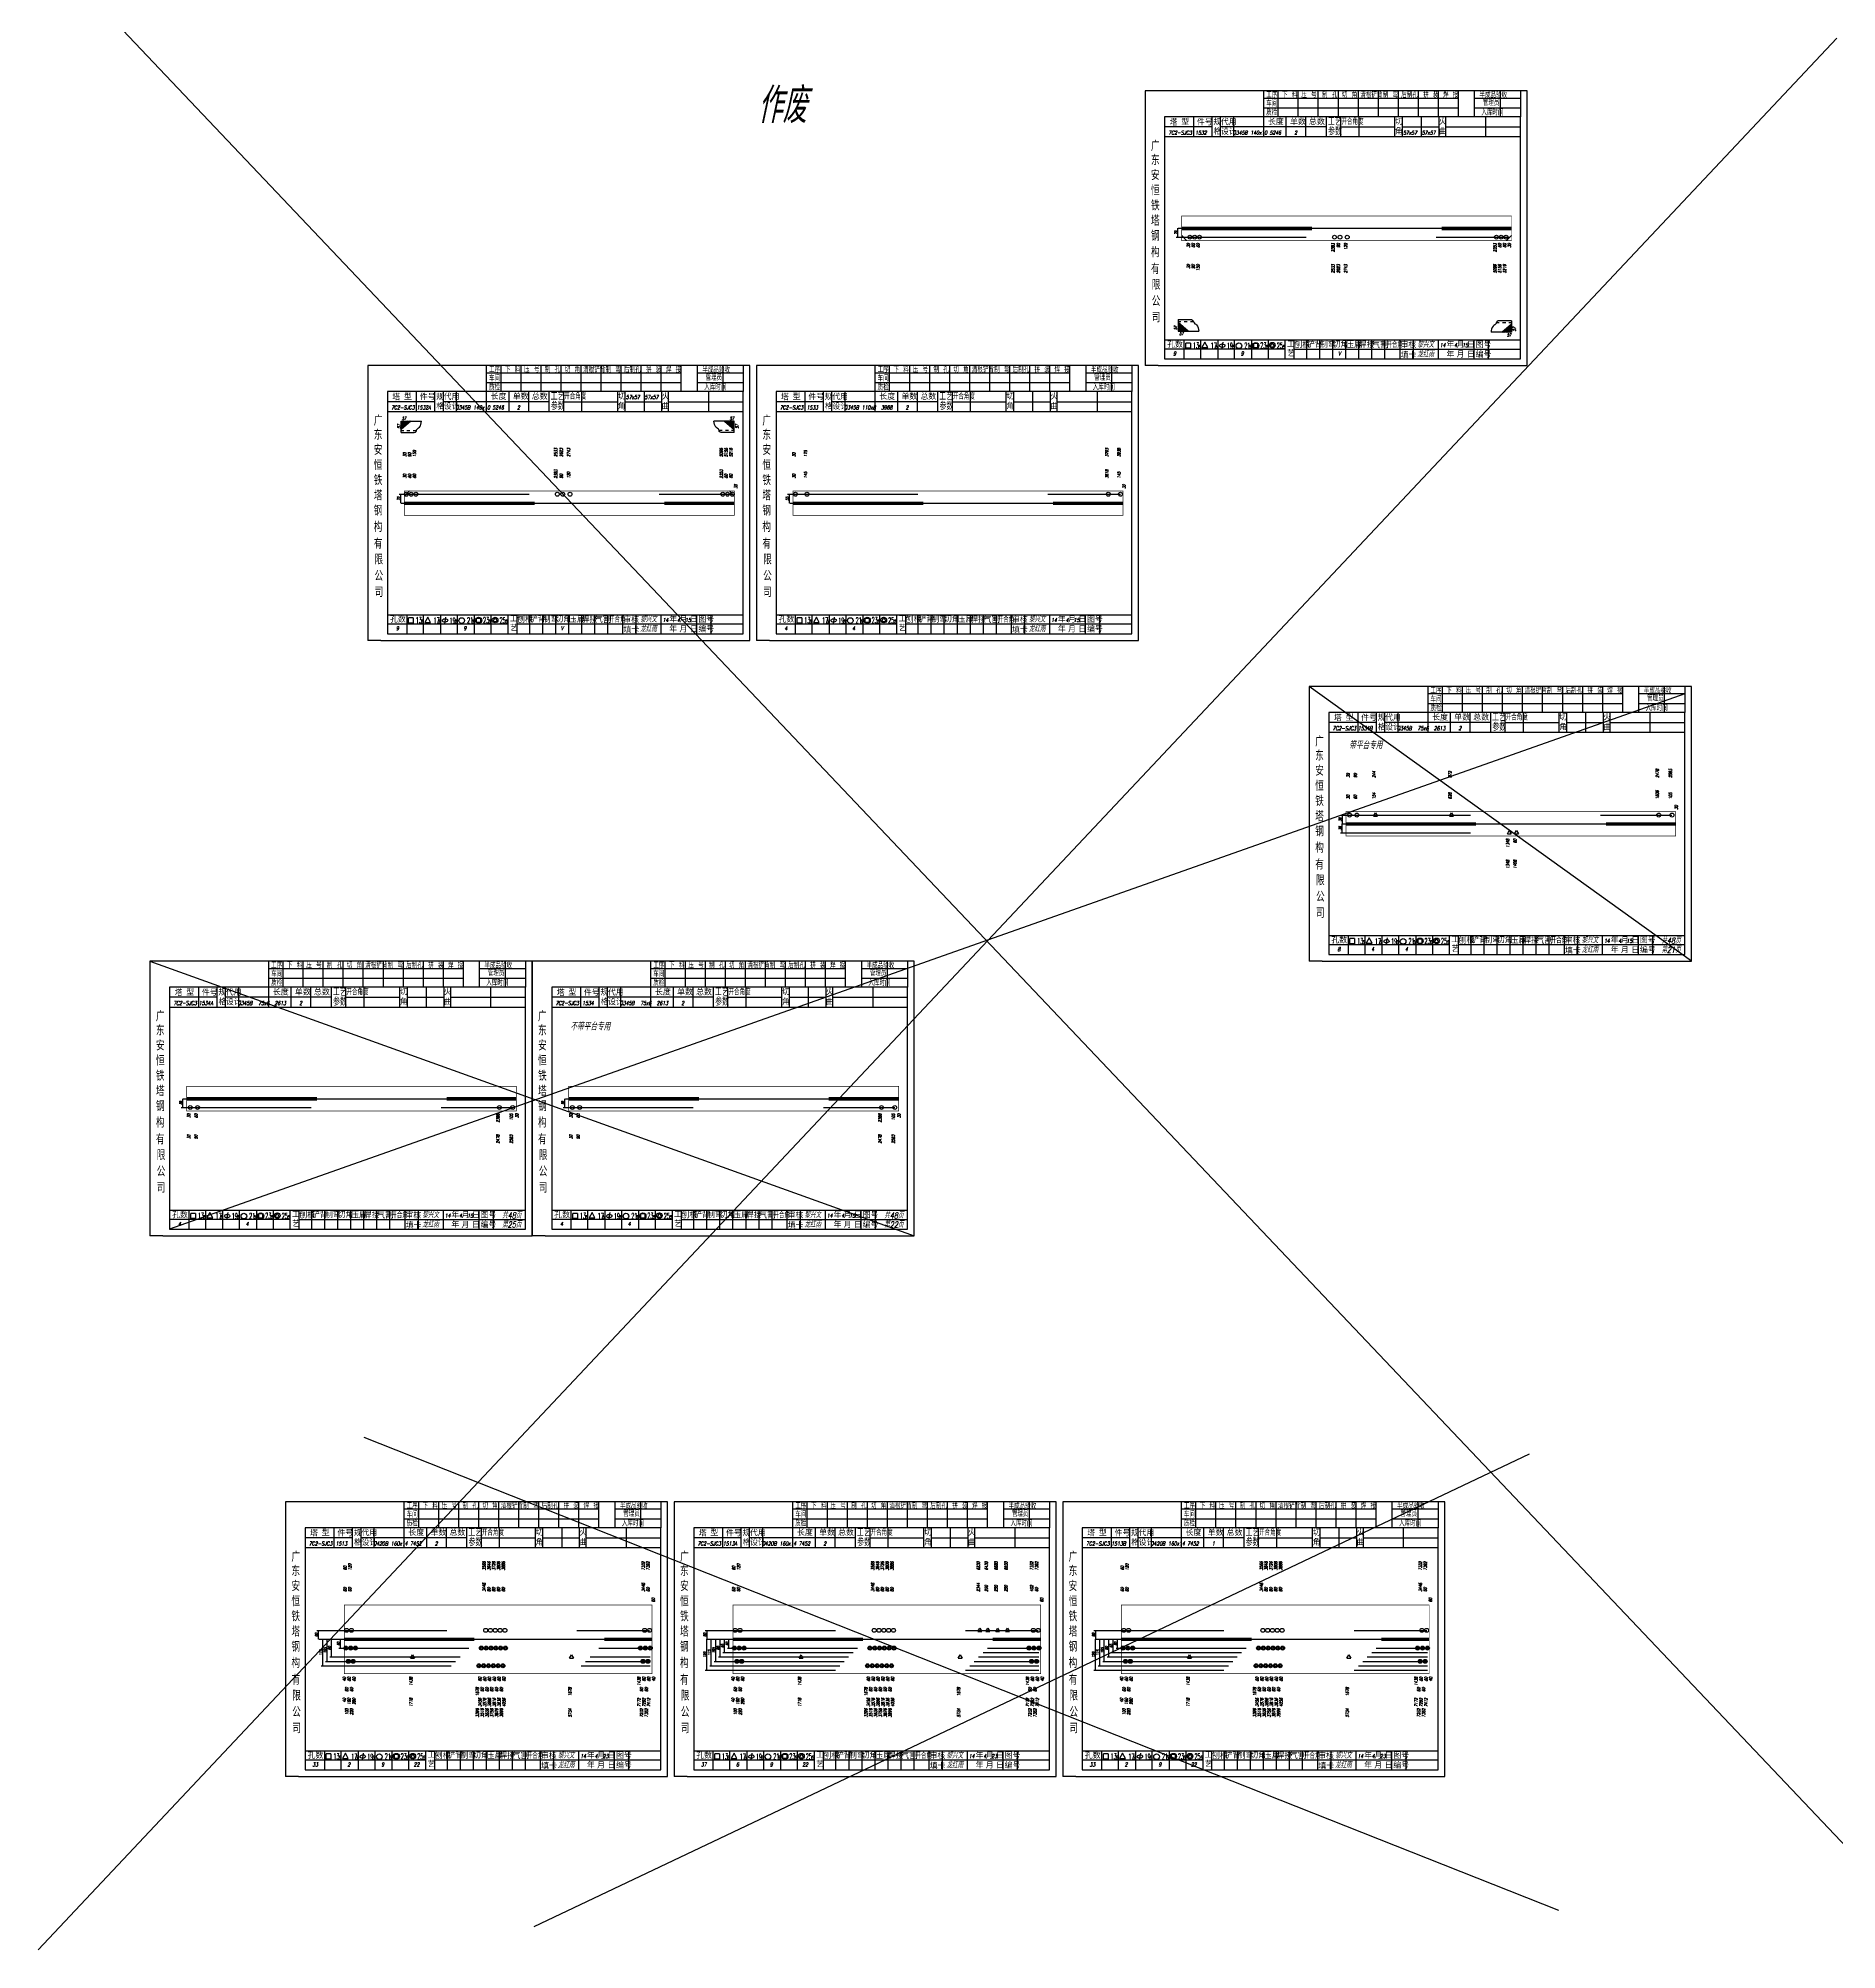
# Model space of a CAD drawing. Header units: millimetres. Extents: x -1378 to 644, y -1773 to 1979.
# Drawn here: x -10.852 to -9.469, y -24.571 to -23.102 of the extents above; entities that cross this region are included whole.
import ezdxf
from ezdxf.enums import TextEntityAlignment as Align

# ---------------------------------------------------------------- set-up
doc = ezdxf.new("R2010")
doc.units = ezdxf.units.MM
doc.linetypes.add('LPY8', pattern=[0.009, 0.005, -0.004])
doc.linetypes.add('LPY9', pattern=[0.025, 0.015, -0.005, 0, -0.005])
for name, color, linetype in [('1', 7, 'Continuous'), ('2', 7, 'Continuous'), ('21', 7, 'Continuous')]:
    doc.layers.add(name, color=color, linetype=linetype)
doc.styles.add('hz', font='txt.shx', dxfattribs={"width": 0.7, "oblique": 12, "bigfont": 'hztxt.shx'})
doc.dimstyles.new('ISO-25', dxfattribs={"dimscale": 0.001, "dimtxt": 2.5, "dimasz": 2.5, "dimexe": 1.25, "dimexo": 0.625, "dimtad": 1, "dimtxsty": 'Standard', "dimcen": 2.5, "dimadec": 0, "dimazin": 0, "dimtfac": 1, "dimtmove": 0, "dimatfit": 3, "dimfxl": 0, "dimarcsym": 0})

# ---------------------------------------------------------------- blocks, each defined once
blk = doc.blocks.new('xytfsc')
at = {"color": 243}
for p, q in [((-0.0818, 0.1757), (-0.0818, -0.0355)), ((0.212, 0.1757), (-0.0818, 0.1757)), ((0.0093, 0.1757), (0.0093, 0.1557)), ((0.159, 0.1699), (0.0093, 0.1699)), ((0.159, 0.1624), (0.0093, 0.1624)), ((0.0204, 0.1757), (0.0204, 0.1557)), ((0.0358, 0.1757), (0.0358, 0.1557)), ((0.0512, 0.1757), (0.0512, 0.1557)), ((0.0666, 0.1757), (0.0666, 0.1557)), ((0.082, 0.1757), (0.082, 0.1557)), ((0.0974, 0.1757), (0.0974, 0.1557)), ((0.1128, 0.1757), (0.1128, 0.1557)), ((0.1282, 0.1757), (0.1282, 0.1557)), ((0.1436, 0.1757), (0.1436, 0.1557)), ((0.159, 0.1757), (0.159, 0.1557)), ((0.159, 0.1757), (0.159, 0.1557)), ((0.1714, 0.1757), (0.1714, 0.1557)), ((0.2069, 0.1699), (0.1714, 0.1699)), ((0.2069, 0.1624), (0.1714, 0.1624)), ((0.1912, 0.1757), (0.1912, 0.1557)), ((0.2069, 0.1757), (0.2069, 0.1557)), ((0.212, 0.1457), (0.212, 0.1757)), ((-0.0667, 0.1557), (-0.0667, -0.0304)), ((0.2069, 0.1557), (-0.0667, 0.1557)), ((-0.0302, 0.1479), (-0.0667, 0.1479)), ((-0.0445, 0.1557), (-0.0445, 0.1402)), ((0.0575, 0.1479), (-0.0237, 0.1479)), ((-0.0138, 0.1558), (-0.0138, 0.1403)), ((0.0093, 0.1557), (0.0093, 0.1402)), ((0.0266, 0.1558), (0.0266, 0.1403)), ((0.0417, 0.1558), (0.0417, 0.1403)), ((0.0575, 0.1557), (0.0575, 0.1402)), ((0.0686, 0.1557), (0.0686, 0.1402)), ((0.0686, 0.1479), (0.1101, 0.1479)), ((0.0826, 0.1557), (0.0826, 0.1402)), ((0.1101, 0.1557), (0.1101, 0.1402)), ((0.1159, 0.1557), (0.1159, 0.1402)), ((0.1159, 0.1479), (0.1441, 0.1479)), ((0.1306, 0.1557), (0.1306, 0.1402)), ((0.1441, 0.1557), (0.1441, 0.1402)), ((0.1492, 0.1557), (0.1492, 0.1402)), ((0.1492, 0.1479), (0.2071, 0.1479)), ((0.1801, 0.1557), (0.1801, 0.1402)), ((0.2069, -0.0304), (0.2069, 0.1557)), ((0.2071, 0.1402), (-0.0667, 0.1402)), ((0.212, -0.0355), (0.212, 0.1457)), ((-0.0667, -0.0158), (0.2069, -0.0158)), ((0.0261, -0.023), (-0.0667, -0.023)), ((-0.0519, -0.0158), (-0.0519, -0.0304)), ((-0.0505, -0.0222), (-0.0505, -0.0182)), ((-0.0469, -0.0182), (-0.0505, -0.0182)), ((-0.0469, -0.0222), (-0.0505, -0.0222)), ((-0.0469, -0.0182), (-0.0469, -0.0222)), ((-0.0389, -0.0304), (-0.0389, -0.0158)), ((-0.0357, -0.0176), (-0.038, -0.0217)), ((-0.038, -0.0217), (-0.0335, -0.0217)), ((-0.0335, -0.0217), (-0.0357, -0.0176)), ((-0.0259, -0.0158), (-0.0259, -0.0304)), ((-0.022, -0.0176), (-0.0229, -0.023)), ((-0.0129, -0.0304), (-0.0129, -0.0158)), ((0.0001, -0.0158), (0.0001, -0.0304)), ((0.0048, -0.0186), (0.0019, -0.0186)), ((0.0019, -0.0218), (0.0019, -0.0186)), ((0.0048, -0.0218), (0.0019, -0.0218)), ((0.0048, -0.0186), (0.0048, -0.0218)), ((0.0131, -0.0303), (0.0131, -0.0158)), ((0.0161, -0.0178), (0.0143, -0.021)), ((0.0143, -0.0211), (0.0179, -0.0211)), ((0.0179, -0.021), (0.0161, -0.0178)), ((0.0329, -0.0228), (0.2069, -0.0228)), ((0.0427, -0.0304), (0.0427, -0.0157)), ((0.0527, -0.0304), (0.0527, -0.0157)), ((0.0627, -0.0304), (0.0627, -0.0157)), ((0.0727, -0.0304), (0.0727, -0.0157)), ((0.0827, -0.0304), (0.0827, -0.0157)), ((0.0927, -0.0304), (0.0927, -0.0157)), ((0.1027, -0.0304), (0.1027, -0.0157)), ((0.1144, -0.0305), (0.1144, -0.0159)), ((0.1246, -0.0305), (0.1246, -0.0159)), ((0.1438, -0.0304), (0.1438, -0.0158)), ((0.1713, -0.0304), (0.1713, -0.0158)), ((0.1823, -0.0304), (0.1823, -0.0158)), ((-0.0718, -0.0355), (-0.0818, -0.0355)), ((-0.0718, -0.0355), (0.212, -0.0355)), ((-0.0667, -0.0304), (0.2069, -0.0304))]:
    blk.add_line(p, q, dxfattribs=at)
at = {"color": 25}
for p, q in [((-0.0302, 0.1401), (-0.0302, 0.1556)), ((-0.0237, 0.1403), (-0.0237, 0.1558)), ((0.0261, -0.0303), (0.0261, -0.0157)), ((0.033, -0.0305), (0.033, -0.0159))]:
    blk.add_line(p, q, dxfattribs=at)
at = {"color": 243}
for centre, radius in [((-0.0096, -0.0203), 0.00218), ((0.0034, -0.0201), 0.00237), ((0.0161, -0.0199), 0.00218)]:
    blk.add_circle(centre, radius, dxfattribs=at)
blk.add_ellipse((-0.0224, -0.0202), major_axis=(-0.00206, -0.00014), ratio=0.631198, dxfattribs=at)
at = {"color": 243, "style": 'hz'}
for s, height, width, p in [('质检', 0.0045, 0.7, (0.0114, 0.1568)), ('工序', 0.0045, 0.7, (0.0114, 0.1703)), ('车间', 0.0045, 0.7, (0.0114, 0.1636)), ('下 料', 0.0045, 0.7, (0.0236, 0.1703)), ('压 号', 0.0045, 0.7, (0.0384, 0.1703)), ('制 孔', 0.0045, 0.7, (0.0543, 0.1703)), ('切 角', 0.0045, 0.7, (0.0696, 0.1703)), ('清根铲背 ', 0.0045, 0.7, (0.0838, 0.1703)), (' 制 弯', 0.0045, 0.7, (0.0977, 0.1703)), (' 后制孔', 0.0045, 0.7, (0.1119, 0.1703)), ('拼 装', 0.0045, 0.7, (0.1321, 0.1703)), (' 焊 接', 0.0045, 0.7, (0.1441, 0.1703)), ('半成品验收', 0.0045, 0.7, (0.1754, 0.1701)), ('入库时间', 0.0045, 0.7, (0.1768, 0.1568)), ('管理员', 0.0045, 0.7, (0.1779, 0.1643)), ('工艺', 0.0056, 0.7, (0.0588, 0.1491)), ('参数', 0.0056, 0.7, (0.059, 0.1416)), ('开合角度', 0.0045, 0.7, (0.0692, 0.1497)), ('广', 0.007, 0.7, (-0.0772, 0.1296)), ('东', 0.007, 0.7, (-0.0772, 0.1187)), ('恒', 0.007, 0.7, (-0.0772, 0.0954)), ('安', 0.007, 0.7, (-0.0772, 0.1071)), ('铁', 0.007, 0.7, (-0.0772, 0.0838)), ('塔', 0.007, 0.7, (-0.0772, 0.0721)), ('钢', 0.007, 0.7, (-0.0772, 0.0605)), ('构', 0.007, 0.7, (-0.0772, 0.0479)), ('有', 0.007, 0.7, (-0.0772, 0.035)), ('限', 0.007, 0.7, (-0.0766, 0.0229)), ('公', 0.007, 0.7, (-0.0766, 0.0103)), ('司', 0.007, 0.7, (-0.0766, -0.0022)), ('13', 0.0045, 0.5, (-0.045, -0.0223)), ('5', 0.00269, 0.6, (-0.0408, -0.0224)), ('17', 0.0045, 0.5, (-0.0313, -0.0225)), ('5', 0.00269, 0.6, (-0.0278, -0.0224)), ('19', 0.0045, 0.5, (-0.0189, -0.0226)), ('5', 0.00269, 0.6, (-0.0148, -0.0224)), ('21', 0.0045, 0.5, (-0.0055, -0.0224)), ('5', 0.00269, 0.6, (-0.0018, -0.0224)), ('23', 0.0045, 0.5, (0.0068, -0.0223)), ('5', 0.00269, 0.6, (0.0112, -0.0224)), ('25', 0.0045, 0.5, (0.0195, -0.0224)), ('5', 0.00269, 0.6, (0.0242, -0.0224)), ('开合角', 0.0045, 0.7, (0.1037, -0.0218))]:
    blk.add_text(s, height=height, dxfattribs=dict(at, width=width)).set_placement(p)
for s, height, p in [('塔', 0.0045, (-0.0629, 0.1491)), ('型', 0.0045, (-0.0539, 0.1494)), ('单数', 0.0045, (0.0297, 0.1495)), ('总数', 0.0045, (0.0443, 0.1495)), ('孔数', 0.0045, (-0.0648, -0.0218)), ('压扁', 0.0048, (0.0725, -0.0219)), ('气割', 0.0048, (0.0925, -0.0221)), ('编号', 0.0045, (0.1724, -0.0293)), ('图号', 0.0045, (0.1724, -0.0218))]:
    blk.add_text(s, height=height, dxfattribs=at).set_placement(p)
at = {"color": 25, "style": 'hz'}
for s, p in [('件号', (-0.0419, 0.1492)), ('规', (-0.0292, 0.1493)), ('格', (-0.0291, 0.1421)), ('代用', (-0.0235, 0.1493)), ('长度', (0.0127, 0.1495)), ('切', (0.1104, 0.1497)), ('角', (0.1104, 0.1422)), ('火', (0.1442, 0.1496)), ('曲', (0.1442, 0.1421)), ('设计', (-0.0234, 0.1419)), ('工', (0.0274, -0.0213)), ('艺', (0.0275, -0.0284)), ('刨根', (0.033, -0.0219)), ('铲背', (0.0427, -0.0217)), ('制弯', (0.0527, -0.0218)), ('切角', (0.0624, -0.0216)), ('焊接', (0.0826, -0.0218)), ('审核', (0.1146, -0.022)), ('填卡', (0.1148, -0.0298)), ('年', (0.15, -0.0217)), ('年', (0.15, -0.0292)), ('月', (0.1578, -0.0218)), ('月', (0.1578, -0.0293)), ('日', (0.1658, -0.0218)), ('日', (0.1658, -0.0293))]:
    blk.add_text(s, height=0.0045, dxfattribs=at).set_placement(p)
blk = doc.blocks.new('li8')
at = {"layer": '21', "color": 7, "linetype": 'LPY8'}
blk.add_line((0, 0), (1, 0), dxfattribs=at)
blk = doc.blocks.new('co')
at = {"color": 211}
blk.add_circle((0, 0), 1, dxfattribs=at)
blk = doc.blocks.new('li9')
at = {"layer": '21', "color": 210, "linetype": 'LPY9'}
blk.add_line((0, 0), (1, 0), dxfattribs=at)
blk = doc.blocks.new('zxw')
at = {"color": 243}
for p, q in [((0, 0), (0, -0.0097)), ((0, 0), (0.0113, 0)), ((0, -0.0016), (0.0023, -0.0016)), ((0, -0.0097), (0.0175, -0.0097)), ((0.0049, -0.0016), (0.0076, -0.0016)), ((0.0104, -0.0016), (0.0131, -0.0016))]:
    blk.add_line(p, q, dxfattribs=at)
at = {"color": 1}
for p, q in [((0.0083, -0.0097), (0, -0.0025)), ((0.0071, -0.0097), (0, -0.0035)), ((0.006, -0.0097), (0, -0.0045)), ((0.0047, -0.0097), (0, -0.0055)), ((0.0036, -0.0097), (0, -0.0065)), ((0.0025, -0.0097), (0, -0.0076)), ((0.0013, -0.0097), (0, -0.0086))]:
    blk.add_line(p, q, dxfattribs=at)
at = {"color": 243}
blk.add_open_spline([(0.0113, 0), (0.0119, -0.0002), (0.013, -0.0006), (0.0131, -0.003), (0.0168, -0.0046), (0.0172, -0.0078), (0.0175, -0.0097)], degree=3, knots=[0, 0, 0, 0, 0.0026033, 0.00435104, 0.0090985, 0.01666132, 0.01666132, 0.01666132, 0.01666132], dxfattribs=at)
blk = doc.blocks.new('yxw')
at = {"color": 243}
for p, q in [((0, 0), (-0.0113, 0)), ((0, 0), (0, -0.0097)), ((0, -0.0097), (-0.0175, -0.0097)), ((-0.0104, -0.0016), (-0.0131, -0.0016)), ((-0.0049, -0.0016), (-0.0076, -0.0016)), ((0, -0.0016), (-0.0023, -0.0016))]:
    blk.add_line(p, q, dxfattribs=at)
at = {"color": 1}
for p, q in [((-0.0083, -0.0097), (0, -0.0025)), ((-0.0071, -0.0097), (0, -0.0035)), ((-0.006, -0.0097), (0, -0.0045)), ((-0.0047, -0.0097), (0, -0.0055)), ((-0.0036, -0.0097), (0, -0.0065)), ((-0.0025, -0.0097), (0, -0.0076)), ((-0.0013, -0.0097), (0, -0.0086))]:
    blk.add_line(p, q, dxfattribs=at)
at = {"color": 243}
blk.add_open_spline([(-0.0113, 0), (-0.0119, -0.0002), (-0.013, -0.0006), (-0.0131, -0.003), (-0.0168, -0.0046), (-0.0172, -0.0078), (-0.0175, -0.0097)], degree=3, knots=[0, 0, 0, 0, 0.0026033, 0.00435104, 0.0090985, 0.01666132, 0.01666132, 0.01666132, 0.01666132], dxfattribs=at)
blk = doc.blocks.new('zsw')
at = {"color": 1}
for p, q in [((0.0013, 0.0097), (0, 0.0086)), ((0.0025, 0.0097), (0, 0.0076)), ((0.0036, 0.0097), (0, 0.0065)), ((0.0047, 0.0097), (0, 0.0055)), ((0.006, 0.0097), (0, 0.0045)), ((0.0071, 0.0097), (0, 0.0035)), ((0.0083, 0.0097), (0, 0.0025))]:
    blk.add_line(p, q, dxfattribs=at)
at = {"color": 243}
for p, q in [((0, 0), (0, 0.0097)), ((0, 0.0097), (0.0175, 0.0097)), ((0, 0.0016), (0.0023, 0.0016)), ((0, 0), (0.0113, 0)), ((0.0049, 0.0016), (0.0076, 0.0016)), ((0.0104, 0.0016), (0.0131, 0.0016))]:
    blk.add_line(p, q, dxfattribs=at)
blk.add_open_spline([(0.0113, 0), (0.0119, 0.0002), (0.013, 0.0006), (0.0131, 0.003), (0.0168, 0.0046), (0.0172, 0.0078), (0.0175, 0.0097)], degree=3, knots=[0, 0, 0, 0, 0.0026033, 0.00435104, 0.0090985, 0.01666132, 0.01666132, 0.01666132, 0.01666132], dxfattribs=at)
blk = doc.blocks.new('ysw')
at = {"color": 243}
for p, q in [((0, 0.0097), (-0.0175, 0.0097)), ((-0.0104, 0.0016), (-0.0131, 0.0016)), ((0, 0), (-0.0113, 0)), ((-0.0049, 0.0016), (-0.0076, 0.0016)), ((0, 0.0016), (-0.0023, 0.0016)), ((0, 0), (0, 0.0097))]:
    blk.add_line(p, q, dxfattribs=at)
at = {"color": 1}
for p, q in [((-0.0083, 0.0097), (0, 0.0025)), ((-0.0071, 0.0097), (0, 0.0035)), ((-0.006, 0.0097), (0, 0.0045)), ((-0.0047, 0.0097), (0, 0.0055)), ((-0.0036, 0.0097), (0, 0.0065)), ((-0.0025, 0.0097), (0, 0.0076)), ((-0.0013, 0.0097), (0, 0.0086))]:
    blk.add_line(p, q, dxfattribs=at)
at = {"color": 243}
blk.add_open_spline([(-0.0113, 0), (-0.0119, 0.0002), (-0.013, 0.0006), (-0.0131, 0.003), (-0.0168, 0.0046), (-0.0172, 0.0078), (-0.0175, 0.0097)], degree=3, knots=[0, 0, 0, 0, 0.0026033, 0.00435104, 0.0090985, 0.01666132, 0.01666132, 0.01666132, 0.01666132], dxfattribs=at)
blk = doc.blocks.new('bo')
at = {"color": 211}
for p, q in [((-1, -0.58), (0, 1.15)), ((0, 1.15), (1, -0.58)), ((-1, -0.58), (1, -0.58))]:
    blk.add_line(p, q, dxfattribs=at)
blk = doc.blocks.new('do')
at = {"color": 211}
for p, q in [((-0.72, -0.41), (0, 0.83)), ((0, 0.83), (0.72, -0.41)), ((-0.72, -0.41), (0.72, -0.41))]:
    blk.add_line(p, q, dxfattribs=at)
blk.add_circle((0, 0), 1, dxfattribs=at)
blk = doc.blocks.new('*D157')
at = {"layer": '1', "color": 0, "lineweight": -2}
for p, q in [((-0.0006, 0), (-50.5464, 0)), ((-50.5452, -0.0025), (-50.5452, -1464.6547)), ((-0.0006, -1464.6572), (-50.5464, -1464.6572))]:
    blk.add_line(p, q, dxfattribs=at)
at = {"layer": '1', "color": 0}
for points in [[(-50.5456, -0.0025), (-50.5448, -0.0025), (-50.5452, 0)], [(-50.5456, -1464.6547), (-50.5448, -1464.6547), (-50.5452, -1464.6572)]]:
    blk.add_solid(points, dxfattribs=at)
at = {"layer": 'Defpoints', "color": 0}
for p in [(0, 0), (-50.5452, -1464.6572), (0, -1464.6572, -0.0056)]:
    blk.add_point(p, dxfattribs=at)
at = {"layer": '1', "color": 0, "insert": (-50.5471, -732.3286), "char_height": 0.0025, "attachment_point": 5, "rotation": 90}
blk.add_mtext('40', dxfattribs=at)

msp = doc.modelspace()

# ---------------------------------------------------------------- linework, layer by layer
at = {"layer": '1', "color": 7}
for p, q in [((-9.3756, -24.5828), (-10.8694, -23.0085)), ((-10.8519, -24.5711), (-9.469, -23.1018)), ((-9.5859, -23.6058), (-10.7509, -24.0173)), ((-9.5808, -23.8112), (-9.8746, -23.6)), ((-10.766, -23.8113), (-10.1784, -24.0224)), ((-10.6015, -24.1772), (-9.6829, -24.5406)), ((-10.4707, -24.5533), (-9.7052, -24.19))]:
    msp.add_line(p, q, dxfattribs=at)
at = {"layer": '2', "color": 7}
for p, q in [((-9.9757, -23.2547), (-9.9757, -23.2479)), ((-9.9753, -23.2479), (-9.9127, -23.2479)), ((-9.9727, -23.2479), (-9.7191, -23.2479)), ((-9.9689, -23.2573), (-9.9727, -23.2535)), ((-9.7229, -23.2573), (-9.7191, -23.2535)), ((-10.5665, -23.4497), (-10.5703, -23.4535)), ((-10.3205, -23.4497), (-10.3167, -23.4535)), ((-10.5733, -23.4523), (-10.5733, -23.4591)), ((-10.5729, -23.4591), (-10.5103, -23.4591)), ((-10.5703, -23.4591), (-10.3167, -23.4591)), ((-10.2745, -23.4523), (-10.2745, -23.4591)), ((-10.2741, -23.4591), (-10.2115, -23.4591)), ((-10.2715, -23.4591), (-10.0179, -23.4591)), ((-9.8494, -23.6989), (-9.8494, -23.7057)), ((-9.8494, -23.7125), (-9.8494, -23.7057)), ((-9.849, -23.7057), (-9.7864, -23.7057)), ((-9.849, -23.7057), (-9.7864, -23.7057)), ((-9.8464, -23.7057), (-9.5928, -23.7057)), ((-10.7408, -23.9237), (-10.7408, -23.9169)), ((-10.7404, -23.9169), (-10.6778, -23.9169)), ((-10.7378, -23.9169), (-10.4842, -23.9169)), ((-10.447, -23.9237), (-10.447, -23.9169)), ((-10.4466, -23.9169), (-10.384, -23.9169)), ((-10.444, -23.9169), (-10.1904, -23.9169)), ((-10.6366, -24.3256), (-10.6366, -24.3324)), ((-10.3378, -24.3256), (-10.3378, -24.3324)), ((-10.039, -24.3256), (-10.039, -24.3324)), ((-10.6362, -24.3324), (-10.5566, -24.3324)), ((-10.6362, -24.3324), (-10.5736, -24.3324)), ((-10.6332, -24.3528), (-10.6332, -24.3324)), ((-10.6298, -24.3494), (-10.6298, -24.3324)), ((-10.6264, -24.346), (-10.6264, -24.3324)), ((-10.6196, -24.3392), (-10.6196, -24.3324)), ((-10.6166, -24.3324), (-10.38, -24.3324)), ((-10.3378, -24.3562), (-10.3378, -24.3324)), ((-10.3374, -24.3324), (-10.2578, -24.3324)), ((-10.3374, -24.3324), (-10.2748, -24.3324)), ((-10.3344, -24.3528), (-10.3344, -24.3324)), ((-10.331, -24.3494), (-10.331, -24.3324)), ((-10.3276, -24.346), (-10.3276, -24.3324)), ((-10.3242, -24.3426), (-10.3242, -24.3324)), ((-10.3208, -24.3392), (-10.3208, -24.3324)), ((-10.3178, -24.3324), (-10.0812, -24.3324)), ((-10.039, -24.3562), (-10.039, -24.3324)), ((-10.0386, -24.3324), (-9.959, -24.3324)), ((-10.0386, -24.3324), (-9.976, -24.3324)), ((-10.0356, -24.3528), (-10.0356, -24.3324)), ((-10.0322, -24.3494), (-10.0322, -24.3324)), ((-10.0288, -24.346), (-10.0288, -24.3324)), ((-10.0254, -24.3426), (-10.0254, -24.3324)), ((-10.022, -24.3392), (-10.022, -24.3324)), ((-10.019, -24.3324), (-9.7824, -24.3324))]:
    msp.add_line(p, q, dxfattribs=at)
at = {"layer": '2', "color": 7, "const_width": 0.0005}
for points in [[(-9.9727, -23.2385), (-9.7191, -23.2385), (-9.7191, -23.2573), (-9.9727, -23.2573)], [(-10.5703, -23.4497), (-10.3167, -23.4497), (-10.3167, -23.4685), (-10.5703, -23.4685)], [(-10.2715, -23.4497), (-10.0179, -23.4497), (-10.0179, -23.4685), (-10.2715, -23.4685)], [(-9.8464, -23.6963), (-9.5928, -23.6963), (-9.5928, -23.7151), (-9.8464, -23.7151)], [(-10.7378, -23.9075), (-10.4842, -23.9075), (-10.4842, -23.9263), (-10.7378, -23.9263)], [(-10.444, -23.9075), (-10.1904, -23.9075), (-10.1904, -23.9263), (-10.444, -23.9263)], [(-10.6166, -24.306), (-10.38, -24.306), (-10.38, -24.3588), (-10.6166, -24.3588)], [(-10.3178, -24.306), (-10.0812, -24.306), (-10.0812, -24.3588), (-10.3178, -24.3588)], [(-10.019, -24.306), (-9.7824, -24.306), (-9.7824, -24.3588), (-10.019, -24.3588)]]:
    msp.add_lwpolyline(points, close=True, dxfattribs=at)

# ---------------------------------------------------------------- block references
at = {"layer": '1', "color": 7}
for p in [(-9.9191, -23.3179), (-10.5167, -23.5291), (-10.2179, -23.5291), (-9.7928, -23.7757), (-10.6842, -23.9869), (-10.3904, -23.9869), (-10.58, -24.4024), (-10.2812, -24.4024), (-9.9824, -24.4024)]:
    msp.add_blockref('xytfsc', p, dxfattribs=at)
for name, p, xscale, yscale, zscale in [('li9', (-9.9769, -23.2547), 0.256349752192146, 0.256349752192146, 0.256349752192146), ('co', (-9.9664, -23.2547), 0.0015, 0.0015, 0.0015), ('co', (-9.9627, -23.2547), 0.0015, 0.0015, 0.0015), ('co', (-9.959, -23.2547), 0.0015, 0.0015, 0.0015), ('co', (-9.8552, -23.2547), 0.0015, 0.0015, 0.0015), ('co', (-9.851, -23.2547), 0.0015, 0.0015, 0.0015), ('co', (-9.8454, -23.2547), 0.0015, 0.0015, 0.0015), ('co', (-9.7307, -23.2547), 0.0015, 0.0015, 0.0015), ('co', (-9.727, -23.2547), 0.0015, 0.0015, 0.0015), ('co', (-9.7233, -23.2547), 0.0015, 0.0015, 0.0015), ('zxw', (-9.9753, -23.3181), 0.9, 0.9, 0.9), ('yxw', (-9.7191, -23.3191), 0.9, 0.9, 0.9), ('zsw', (-10.5729, -23.4048), 0.9, 0.9, 0.9), ('ysw', (-10.3167, -23.4048), 0.9, 0.9, 0.9), ('li9', (-10.5745, -23.4523), 0.256349752192146, 0.256349752192146, 0.256349752192146), ('co', (-10.5689, -23.4523), 0.0015, 0.0015, 0.0015), ('co', (-10.5652, -23.4523), 0.0015, 0.0015, 0.0015), ('co', (-10.5615, -23.4523), 0.0015, 0.0015, 0.0015), ('co', (-10.4528, -23.4523), 0.0015, 0.0015, 0.0015), ('co', (-10.4486, -23.4523), 0.0015, 0.0015, 0.0015), ('co', (-10.443, -23.4523), 0.0015, 0.0015, 0.0015), ('co', (-10.3256, -23.4523), 0.0015, 0.0015, 0.0015), ('co', (-10.3219, -23.4523), 0.0015, 0.0015, 0.0015), ('co', (-10.3182, -23.4523), 0.0015, 0.0015, 0.0015), ('li9', (-10.2757, -23.4523), 0.255882661290323, 0.255882661290323, 0.255882661290323), ('co', (-10.2697, -23.4523), 0.0015, 0.0015, 0.0015), ('co', (-10.2608, -23.4523), 0.0015, 0.0015, 0.0015), ('co', (-10.0291, -23.4523), 0.0015, 0.0015, 0.0015), ('co', (-10.0198, -23.4523), 0.0015, 0.0015, 0.0015), ('li9', (-9.8506, -23.6989), 0.25488840413318, 0.25488840413318, 0.25488840413318), ('co', (-9.8436, -23.6989), 0.0015, 0.0015, 0.0015), ('co', (-9.838, -23.6989), 0.0015, 0.0015, 0.0015), ('bo', (-9.8237, -23.6989), 0.0015, 0.0015, 0.0015), ('bo', (-9.7652, -23.6989), 0.0015, 0.0015, 0.0015), ('co', (-9.6059, -23.6989), 0.0015, 0.0015, 0.0015), ('co', (-9.5957, -23.6989), 0.0015, 0.0015, 0.0015), ('li9', (-9.8506, -23.7125), 0.135384863375431, 0.135384863375431, 0.135384863375431), ('bo', (-9.7208, -23.7125), 0.0015, 0.0015, 0.0015), ('bo', (-9.7152, -23.7125), 0.0015, 0.0015, 0.0015), ('li9', (-10.742, -23.9237), 0.25488840413318, 0.25488840413318, 0.25488840413318), ('co', (-10.735, -23.9237), 0.0015, 0.0015, 0.0015), ('co', (-10.7294, -23.9237), 0.0015, 0.0015, 0.0015), ('co', (-10.4973, -23.9237), 0.0015, 0.0015, 0.0015), ('co', (-10.4871, -23.9237), 0.0015, 0.0015, 0.0015), ('li9', (-10.4482, -23.9237), 0.25488840413318, 0.25488840413318, 0.25488840413318), ('co', (-10.4412, -23.9237), 0.0015, 0.0015, 0.0015), ('co', (-10.4356, -23.9237), 0.0015, 0.0015, 0.0015), ('co', (-10.2035, -23.9237), 0.0015, 0.0015, 0.0015), ('co', (-10.1933, -23.9237), 0.0015, 0.0015, 0.0015), ('li9', (-10.6378, -24.3256), 0.2558950080515299, 0.2558950080515281, 0.25589500805153), ('co', (-10.6148, -24.3256), 0.001500000000000057, 0.001500000000000057, 0.0015), ('co', (-10.6111, -24.3256), 0.001500000000000057, 0.001500000000000057, 0.0015), ('co', (-10.5079, -24.3256), 0.001500000000000057, 0.001500000000000057, 0.0015), ('co', (-10.5042, -24.3256), 0.001500000000000057, 0.001500000000000057, 0.0015), ('co', (-10.5005, -24.3256), 0.001500000000000057, 0.001500000000000057, 0.0015), ('co', (-10.4968, -24.3256), 0.001500000000000057, 0.001500000000000057, 0.0015), ('co', (-10.4931, -24.3256), 0.001500000000000057, 0.001500000000000057, 0.0015), ('co', (-10.3856, -24.3256), 0.001500000000000057, 0.001500000000000057, 0.0015), ('co', (-10.3819, -24.3256), 0.001500000000000057, 0.001500000000000057, 0.0015), ('li9', (-10.339, -24.3256), 0.2558950080515299, 0.2558950080515281, 0.25589500805153), ('co', (-10.316, -24.3256), 0.001500000000000057, 0.001500000000000057, 0.0015), ('co', (-10.3123, -24.3256), 0.001500000000000057, 0.001500000000000057, 0.0015), ('co', (-10.2091, -24.3256), 0.001500000000000057, 0.001500000000000057, 0.0015), ('co', (-10.2054, -24.3256), 0.001500000000000057, 0.001500000000000057, 0.0015), ('co', (-10.2017, -24.3256), 0.001500000000000057, 0.001500000000000057, 0.0015), ('co', (-10.198, -24.3256), 0.001500000000000057, 0.001500000000000057, 0.0015), ('co', (-10.1943, -24.3256), 0.001500000000000057, 0.001500000000000057, 0.0015), ('bo', (-10.1279, -24.3256), 0.001500000000000057, 0.001500000000000057, 0.0015), ('bo', (-10.1218, -24.3256), 0.001500000000000057, 0.001500000000000057, 0.0015), ('bo', (-10.1142, -24.3256), 0.001500000000000057, 0.001500000000000057, 0.0015), ('bo', (-10.1066, -24.3256), 0.001500000000000057, 0.001500000000000057, 0.0015), ('co', (-10.0868, -24.3256), 0.001500000000000057, 0.001500000000000057, 0.0015), ('co', (-10.0831, -24.3256), 0.001500000000000057, 0.001500000000000057, 0.0015), ('li9', (-10.0402, -24.3256), 0.2558950080515299, 0.2558950080515281, 0.25589500805153), ('co', (-10.0172, -24.3256), 0.001500000000000057, 0.001500000000000057, 0.0015), ('co', (-10.0135, -24.3256), 0.001500000000000057, 0.001500000000000057, 0.0015), ('co', (-9.9103, -24.3256), 0.001500000000000057, 0.001500000000000057, 0.0015), ('co', (-9.9066, -24.3256), 0.001500000000000057, 0.001500000000000057, 0.0015), ('co', (-9.9029, -24.3256), 0.001500000000000057, 0.001500000000000057, 0.0015), ('co', (-9.8992, -24.3256), 0.001500000000000057, 0.001500000000000057, 0.0015), ('co', (-9.8955, -24.3256), 0.001500000000000057, 0.001500000000000057, 0.0015), ('co', (-9.788, -24.3256), 0.001500000000000057, 0.001500000000000057, 0.0015), ('co', (-9.7843, -24.3256), 0.001500000000000057, 0.001500000000000057, 0.0015), ('li9', (-10.6276, -24.346), 0.2463300053676871, 0.2463300053676853, 0.246330005367687), ('li9', (-10.6208, -24.3392), 0.239530005367687, 0.239530005367687, 0.239530005367687), ('do', (-10.6154, -24.3392), 0.001500000000000057, 0.001500000000000057, 0.0015), ('do', (-10.6117, -24.3392), 0.001500000000000057, 0.001500000000000057, 0.0015), ('do', (-10.608, -24.3392), 0.001500000000000057, 0.001500000000000057, 0.0015), ('bo', (-10.5642, -24.346), 0.001500000000000057, 0.001500000000000057, 0.0015), ('do', (-10.5112, -24.3392), 0.001500000000000057, 0.001500000000000057, 0.0015), ('do', (-10.5075, -24.3392), 0.001500000000000057, 0.001500000000000057, 0.0015), ('do', (-10.5038, -24.3392), 0.001500000000000057, 0.001500000000000057, 0.0015), ('do', (-10.5001, -24.3392), 0.001500000000000057, 0.001500000000000057, 0.0015), ('do', (-10.4964, -24.3392), 0.001500000000000057, 0.001500000000000057, 0.0015), ('do', (-10.4927, -24.3392), 0.001500000000000057, 0.001500000000000057, 0.0015), ('bo', (-10.4418, -24.346), 0.001500000000000057, 0.001500000000000057, 0.0015), ('do', (-10.3889, -24.3392), 0.001500000000000057, 0.001500000000000057, 0.0015), ('do', (-10.3851, -24.3392), 0.001500000000000057, 0.001500000000000057, 0.0015), ('do', (-10.3813, -24.3392), 0.001500000000000057, 0.001500000000000057, 0.0015), ('li9', (-10.3288, -24.346), 0.2463300053676871, 0.2463300053676853, 0.246330005367687), ('li9', (-10.3254, -24.3426), 0.2429300053676871, 0.2429300053676862, 0.242930005367687), ('li9', (-10.322, -24.3392), 0.239530005367687, 0.239530005367687, 0.239530005367687), ('do', (-10.3166, -24.3392), 0.001500000000000057, 0.001500000000000057, 0.0015), ('do', (-10.3129, -24.3392), 0.001500000000000057, 0.001500000000000057, 0.0015), ('do', (-10.3092, -24.3392), 0.001500000000000057, 0.001500000000000057, 0.0015), ('bo', (-10.2654, -24.346), 0.001500000000000057, 0.001500000000000057, 0.0015), ('do', (-10.2124, -24.3392), 0.001500000000000057, 0.001500000000000057, 0.0015), ('do', (-10.2087, -24.3392), 0.001500000000000057, 0.001500000000000057, 0.0015), ('do', (-10.205, -24.3392), 0.001500000000000057, 0.001500000000000057, 0.0015), ('do', (-10.2013, -24.3392), 0.001500000000000057, 0.001500000000000057, 0.0015), ('do', (-10.1976, -24.3392), 0.001500000000000057, 0.001500000000000057, 0.0015), ('do', (-10.1939, -24.3392), 0.001500000000000057, 0.001500000000000057, 0.0015), ('bo', (-10.143, -24.346), 0.001500000000000057, 0.001500000000000057, 0.0015), ('do', (-10.0901, -24.3392), 0.001500000000000057, 0.001500000000000057, 0.0015), ('do', (-10.0863, -24.3392), 0.001500000000000057, 0.001500000000000057, 0.0015), ('do', (-10.0825, -24.3392), 0.001500000000000057, 0.001500000000000057, 0.0015), ('li9', (-10.03, -24.346), 0.2463300053676871, 0.2463300053676853, 0.246330005367687), ('li9', (-10.0266, -24.3426), 0.2429300053676871, 0.2429300053676862, 0.242930005367687), ('li9', (-10.0232, -24.3392), 0.239530005367687, 0.239530005367687, 0.239530005367687), ('do', (-10.0178, -24.3392), 0.001500000000000057, 0.001500000000000057, 0.0015), ('do', (-10.0141, -24.3392), 0.001500000000000057, 0.001500000000000057, 0.0015), ('do', (-10.0104, -24.3392), 0.001500000000000057, 0.001500000000000057, 0.0015), ('bo', (-9.9666, -24.346), 0.001500000000000057, 0.001500000000000057, 0.0015), ('do', (-9.9136, -24.3392), 0.001500000000000057, 0.001500000000000057, 0.0015), ('do', (-9.9099, -24.3392), 0.001500000000000057, 0.001500000000000057, 0.0015), ('do', (-9.9062, -24.3392), 0.001500000000000057, 0.001500000000000057, 0.0015), ('do', (-9.9025, -24.3392), 0.001500000000000057, 0.001500000000000057, 0.0015), ('do', (-9.8988, -24.3392), 0.001500000000000057, 0.001500000000000057, 0.0015), ('do', (-9.8951, -24.3392), 0.001500000000000057, 0.001500000000000057, 0.0015), ('bo', (-9.8442, -24.346), 0.001500000000000057, 0.001500000000000057, 0.0015), ('do', (-9.7913, -24.3392), 0.001500000000000057, 0.001500000000000057, 0.0015), ('do', (-9.7875, -24.3392), 0.001500000000000057, 0.001500000000000057, 0.0015), ('do', (-9.7837, -24.3392), 0.001500000000000057, 0.001500000000000057, 0.0015), ('li9', (-10.6344, -24.3528), 0.253130005367687, 0.2531300053676873, 0.253130005367687), ('li9', (-10.631, -24.3494), 0.249730005367687, 0.2497300053676881, 0.249730005367687), ('do', (-10.6135, -24.3494), 0.001500000000000057, 0.001500000000000057, 0.0015), ('do', (-10.6098, -24.3494), 0.001500000000000057, 0.001500000000000057, 0.0015), ('do', (-10.5131, -24.3528), 0.001500000000000057, 0.001500000000000057, 0.0015), ('do', (-10.5094, -24.3528), 0.001500000000000057, 0.001500000000000057, 0.0015), ('do', (-10.5057, -24.3528), 0.001500000000000057, 0.001500000000000057, 0.0015), ('do', (-10.502, -24.3528), 0.001500000000000057, 0.001500000000000057, 0.0015), ('do', (-10.4983, -24.3528), 0.001500000000000057, 0.001500000000000057, 0.0015), ('do', (-10.4946, -24.3528), 0.001500000000000057, 0.001500000000000057, 0.0015), ('do', (-10.3869, -24.3494), 0.001500000000000057, 0.001500000000000057, 0.0015), ('do', (-10.3831, -24.3494), 0.001500000000000057, 0.001500000000000057, 0.0015), ('li9', (-10.339, -24.3562), 0.2565300053676869, 0.2565300053676864, 0.256530005367687), ('li9', (-10.3356, -24.3528), 0.253130005367687, 0.2531300053676873, 0.253130005367687), ('li9', (-10.3322, -24.3494), 0.249730005367687, 0.2497300053676881, 0.249730005367687), ('do', (-10.3147, -24.3494), 0.001500000000000057, 0.001500000000000057, 0.0015), ('do', (-10.311, -24.3494), 0.001500000000000057, 0.001500000000000057, 0.0015), ('do', (-10.2143, -24.3528), 0.001500000000000057, 0.001500000000000057, 0.0015), ('do', (-10.2106, -24.3528), 0.001500000000000057, 0.001500000000000057, 0.0015), ('do', (-10.2069, -24.3528), 0.001500000000000057, 0.001500000000000057, 0.0015), ('do', (-10.2032, -24.3528), 0.001500000000000057, 0.001500000000000057, 0.0015), ('do', (-10.1995, -24.3528), 0.001500000000000057, 0.001500000000000057, 0.0015), ('do', (-10.1958, -24.3528), 0.001500000000000057, 0.001500000000000057, 0.0015), ('do', (-10.0881, -24.3494), 0.001500000000000057, 0.001500000000000057, 0.0015), ('do', (-10.0843, -24.3494), 0.001500000000000057, 0.001500000000000057, 0.0015), ('li9', (-10.0402, -24.3562), 0.2565300053676869, 0.2565300053676864, 0.256530005367687), ('li9', (-10.0368, -24.3528), 0.253130005367687, 0.2531300053676873, 0.253130005367687), ('li9', (-10.0334, -24.3494), 0.249730005367687, 0.2497300053676881, 0.249730005367687), ('do', (-10.0159, -24.3494), 0.001500000000000057, 0.001500000000000057, 0.0015), ('do', (-10.0122, -24.3494), 0.001500000000000057, 0.001500000000000057, 0.0015), ('do', (-9.9155, -24.3528), 0.001500000000000057, 0.001500000000000057, 0.0015), ('do', (-9.9118, -24.3528), 0.001500000000000057, 0.001500000000000057, 0.0015), ('do', (-9.9081, -24.3528), 0.001500000000000057, 0.001500000000000057, 0.0015), ('do', (-9.9044, -24.3528), 0.001500000000000057, 0.001500000000000057, 0.0015), ('do', (-9.9007, -24.3528), 0.001500000000000057, 0.001500000000000057, 0.0015), ('do', (-9.897, -24.3528), 0.001500000000000057, 0.001500000000000057, 0.0015), ('do', (-9.7893, -24.3494), 0.001500000000000057, 0.001500000000000057, 0.0015), ('do', (-9.7855, -24.3494), 0.001500000000000057, 0.001500000000000057, 0.0015)]:
    msp.add_blockref(name, p, dxfattribs=dict(at, xscale=xscale, yscale=yscale, zscale=zscale))
at = {"layer": '2', "color": 7}
for p, xscale, yscale, zscale in [((-9.9727, -23.2471), 0.2536, 0.2536, 0.2536), ((-9.9727, -23.2487), 0.2536, 0.2536, 0.2536), ((-10.5703, -23.4583), 0.2536, 0.2536, 0.2536), ((-10.5703, -23.4599), 0.2536, 0.2536, 0.2536), ((-10.2715, -23.4583), 0.2536, 0.2536, 0.2536), ((-10.2715, -23.4599), 0.2536, 0.2536, 0.2536), ((-9.8464, -23.7049), 0.2536, 0.2536, 0.2536), ((-9.8464, -23.7065), 0.2536, 0.2536, 0.2536), ((-10.7378, -23.9161), 0.2536, 0.2536, 0.2536), ((-10.7378, -23.9177), 0.2536, 0.2536, 0.2536), ((-10.444, -23.9161), 0.2536, 0.2536, 0.2536), ((-10.444, -23.9177), 0.2536, 0.2536, 0.2536), ((-10.6166, -24.3316), 0.2366000000000001, 0.2365999999999993, 0.2366), ((-10.3178, -24.3316), 0.2366000000000001, 0.2365999999999993, 0.2366), ((-10.019, -24.3316), 0.2366000000000001, 0.2365999999999993, 0.2366), ((-10.6166, -24.3332), 0.2366000000000001, 0.2365999999999993, 0.2366), ((-10.3178, -24.3332), 0.2366000000000001, 0.2365999999999993, 0.2366), ((-10.019, -24.3332), 0.2366000000000001, 0.2365999999999993, 0.2366)]:
    msp.add_blockref('li8', p, dxfattribs=dict(at, xscale=xscale, yscale=yscale, zscale=zscale))

# ---------------------------------------------------------------- texts
at = {"color": 134, "style": 'hz', "oblique": 12, "width": 0.7}
for s, height, p in [('作废', 0.027, (-10.261, -23.1669)), ('带平台专用', 0.0054, (-9.8184, -23.6481)), ('不带平台专用', 0.0054, (-10.4121, -23.8643))]:
    msp.add_text(s, height=height, dxfattribs=at).set_placement(p, align=Align.RIGHT)
at = {"layer": '1', "color": 7, "style": 'hz', "oblique": 12, "width": 0.7}
for s, height, p in [('7C2-SJC3', 0.003, (-9.9739, -23.1759)), ('1532', 0.003, (-9.9579, -23.1759)), ('Q345B 140x10', 0.003, (-9.9202, -23.1759)), ('5246', 0.003, (-9.9007, -23.1759)), ('2', 0.003, (-9.885, -23.1759)), ('57x57', 0.003, (-9.7971, -23.1759)), ('57x57', 0.003, (-9.7828, -23.1759)), ('9', 0.003, (-9.9781, -23.3457)), ('9', 0.003, (-9.9261, -23.3457)), ('V', 0.003, (-9.8514, -23.3456)), ('龙红雨', 0.0045, (-9.7851, -23.3469)), ('黎兴文', 0.0045, (-9.7851, -23.3395)), ('14', 0.003, (-9.772, -23.3393)), ('4', 0.003, (-9.762, -23.3393)), ('15', 0.003, (-9.7547, -23.3393)), ('57x57', 0.003, (-10.3947, -23.3791)), ('57x57', 0.003, (-10.3804, -23.3791)), ('7C2-SJC3', 0.003, (-10.5715, -23.3871)), ('1532A', 0.003, (-10.5555, -23.3871)), ('Q345B 140x10', 0.003, (-10.5178, -23.3871)), ('5246', 0.003, (-10.4983, -23.3871)), ('2', 0.003, (-10.4826, -23.3871)), ('7C2-SJC3', 0.003, (-10.2727, -23.3871)), ('1533', 0.003, (-10.2567, -23.3871)), ('Q345B 110x8 ', 0.003, (-10.219, -23.3871)), ('3968', 0.003, (-10.1995, -23.3871)), ('2', 0.003, (-10.1838, -23.3871)), ('黎兴文', 0.0045, (-10.3827, -23.5507)), ('14', 0.003, (-10.3696, -23.5505)), ('4', 0.003, (-10.3596, -23.5505)), ('15', 0.003, (-10.3523, -23.5505)), ('黎兴文', 0.0045, (-10.0839, -23.5507)), ('14', 0.003, (-10.0708, -23.5505)), ('4', 0.003, (-10.0608, -23.5505)), ('15', 0.003, (-10.0535, -23.5505)), ('9', 0.003, (-10.5757, -23.5569)), ('9', 0.003, (-10.5237, -23.5569)), ('V', 0.003, (-10.449, -23.5568)), ('龙红雨', 0.0045, (-10.3827, -23.5581)), ('4', 0.003, (-10.2769, -23.5569)), ('4', 0.003, (-10.2249, -23.5569)), ('龙红雨', 0.0045, (-10.0839, -23.5581)), ('7C2-SJC3', 0.003, (-9.8476, -23.6337)), ('1534B', 0.003, (-9.8316, -23.6337)), ('Q345B  75x6 ', 0.003, (-9.7939, -23.6337)), ('2613', 0.003, (-9.7744, -23.6337)), ('2', 0.003, (-9.7587, -23.6337)), ('8', 0.003, (-9.8518, -23.8035)), ('4', 0.003, (-9.8258, -23.8035)), ('4', 0.003, (-9.7998, -23.8035)), ('龙红雨', 0.0045, (-9.6588, -23.8047)), ('黎兴文', 0.0045, (-9.6588, -23.7973)), ('14', 0.003, (-9.6457, -23.7971)), ('4', 0.003, (-9.6357, -23.7971)), ('15', 0.003, (-9.6284, -23.7971)), ('7C2-SJC3', 0.003, (-10.739, -23.8449)), ('1534A', 0.003, (-10.723, -23.8449)), ('Q345B  75x6 ', 0.003, (-10.6853, -23.8449)), ('2613', 0.003, (-10.6658, -23.8449)), ('2', 0.003, (-10.6501, -23.8449)), ('7C2-SJC3', 0.003, (-10.4452, -23.8449)), ('1534', 0.003, (-10.4292, -23.8449)), ('Q345B  75x6 ', 0.003, (-10.3915, -23.8449)), ('2613', 0.003, (-10.372, -23.8449)), ('2', 0.003, (-10.3563, -23.8449)), ('黎兴文', 0.0045, (-10.5502, -24.0085)), ('14', 0.003, (-10.5371, -24.0083)), ('4', 0.003, (-10.5271, -24.0083)), ('15', 0.003, (-10.5198, -24.0083)), ('黎兴文', 0.0045, (-10.2564, -24.0085)), ('14', 0.003, (-10.2433, -24.0083)), ('4', 0.003, (-10.2333, -24.0083)), ('15', 0.003, (-10.226, -24.0083)), ('4', 0.003, (-10.7432, -24.0147)), ('4', 0.003, (-10.6912, -24.0147)), ('龙红雨', 0.0045, (-10.5502, -24.0159)), ('4', 0.003, (-10.4494, -24.0147)), ('4', 0.003, (-10.3974, -24.0147)), ('龙红雨', 0.0045, (-10.2564, -24.0159)), ('7C2-SJC3', 0.003, (-10.6348, -24.2604)), ('1513', 0.003, (-10.6188, -24.2604)), ('Q420B 160x14', 0.003, (-10.5811, -24.2604)), ('7452', 0.003, (-10.5616, -24.2604)), ('2', 0.003, (-10.5459, -24.2604)), ('7C2-SJC3', 0.003, (-10.336, -24.2604)), ('1513A', 0.003, (-10.32, -24.2604)), ('Q420B 160x14', 0.003, (-10.2823, -24.2604)), ('7452', 0.003, (-10.2628, -24.2604)), ('2', 0.003, (-10.2471, -24.2604)), ('7C2-SJC3', 0.003, (-10.0372, -24.2604)), ('1513B', 0.003, (-10.0212, -24.2604)), ('Q420B 160x14', 0.003, (-9.9835, -24.2604)), ('7452', 0.003, (-9.964, -24.2604)), ('1', 0.003, (-9.9483, -24.2604)), ('黎兴文', 0.0045, (-10.446, -24.424)), ('黎兴文', 0.0045, (-10.1472, -24.424)), ('黎兴文', 0.0045, (-9.8484, -24.424)), ('33', 0.003, (-10.639, -24.4302)), ('2', 0.003, (-10.613, -24.4302)), ('9', 0.003, (-10.587, -24.4302)), ('22', 0.003, (-10.561, -24.4302)), ('龙红雨', 0.0045, (-10.446, -24.4314)), ('14', 0.003, (-10.4329, -24.4238)), ('4', 0.003, (-10.4229, -24.4238)), ('23', 0.003, (-10.4156, -24.4238)), ('37', 0.003, (-10.3402, -24.4302)), ('6', 0.003, (-10.3142, -24.4302)), ('9', 0.003, (-10.2882, -24.4302)), ('22', 0.003, (-10.2622, -24.4302)), ('龙红雨', 0.0045, (-10.1472, -24.4314)), ('14', 0.003, (-10.1341, -24.4238)), ('4', 0.003, (-10.1241, -24.4238)), ('23', 0.003, (-10.1168, -24.4238)), ('33', 0.003, (-10.0414, -24.4302)), ('2', 0.003, (-10.0154, -24.4302)), ('9', 0.003, (-9.9894, -24.4302)), ('22', 0.003, (-9.9634, -24.4302)), ('龙红雨', 0.0045, (-9.8484, -24.4314)), ('14', 0.003, (-9.8353, -24.4238)), ('4', 0.003, (-9.8253, -24.4238)), ('23', 0.003, (-9.818, -24.4238))]:
    msp.add_text(s, height=height, dxfattribs=at).set_placement(p, align=Align.CENTER)
for s, p in [('2383', (-9.8552, -23.2594)), ('2353', (-9.7307, -23.2594)), ('30', (-9.9664, -23.2594)), ('60', (-9.9627, -23.2594)), ('60', (-9.959, -23.2594)), ('90', (-9.851, -23.2594)), ('120', (-9.8454, -23.2594)), ('60', (-9.727, -23.2594)), ('60', (-9.7233, -23.2594)), ('30', (-9.7196, -23.2594)), ('30', (-9.9664, -23.2756)), ('90', (-9.9627, -23.2756)), ('150', (-9.959, -23.2756)), ('2533', (-9.8552, -23.2756)), ('2623', (-9.851, -23.2756)), ('2743', (-9.8454, -23.2756)), ('5096', (-9.7307, -23.2756)), ('5156', (-9.727, -23.2756)), ('5216', (-9.7233, -23.2756)), ('1348', (-9.7208, -23.7172)), ('60', (-9.7152, -23.7172)), ('1348', (-9.7208, -23.7334)), ('1408', (-9.7152, -23.7334)), ('30', (-10.735, -23.9284)), ('60', (-10.7294, -23.9284)), ('2388', (-10.4973, -23.9284)), ('105', (-10.4871, -23.9284)), ('30', (-10.4827, -23.9284)), ('30', (-10.4412, -23.9284)), ('60', (-10.4356, -23.9284)), ('2388', (-10.2035, -23.9284)), ('105', (-10.1933, -23.9284)), ('30', (-10.1889, -23.9284)), ('30', (-10.735, -23.9446)), ('90', (-10.7294, -23.9446)), ('2478', (-10.4973, -23.9446)), ('2583', (-10.4871, -23.9446)), ('30', (-10.4412, -23.9446)), ('90', (-10.4356, -23.9446)), ('2478', (-10.2035, -23.9446)), ('2583', (-10.1933, -23.9446)), ('1438', (-10.5642, -24.3614)), ('1438', (-10.3889, -24.3614)), ('1438', (-10.2654, -24.3614)), ('1438', (-10.0901, -24.3614)), ('1438', (-9.9666, -24.3614)), ('1438', (-9.7913, -24.3614)), ('40', (-10.6154, -24.3614)), ('60', (-10.6135, -24.3694)), ('60', (-10.6117, -24.3614)), ('60', (-10.6098, -24.3694)), ('60', (-10.608, -24.3614)), ('1678', (-10.5131, -24.3694)), ('60', (-10.5112, -24.3614)), ('60', (-10.5094, -24.3694)), ('60', (-10.5075, -24.3614)), ('60', (-10.5057, -24.3694)), ('60', (-10.5038, -24.3614)), ('60', (-10.502, -24.3694)), ('60', (-10.5001, -24.3614)), ('60', (-10.4983, -24.3694)), ('60', (-10.4964, -24.3614)), ('60', (-10.4946, -24.3694)), ('60', (-10.4927, -24.3614)), ('1678', (-10.4418, -24.3694)), ('60', (-10.3869, -24.3694)), ('60', (-10.3851, -24.3614)), ('60', (-10.3831, -24.3694)), ('60', (-10.3813, -24.3614)), ('40', (-10.3776, -24.3614)), ('40', (-10.3166, -24.3614)), ('60', (-10.3147, -24.3694)), ('60', (-10.3129, -24.3614)), ('60', (-10.311, -24.3694)), ('60', (-10.3092, -24.3614)), ('1678', (-10.2143, -24.3694)), ('60', (-10.2124, -24.3614)), ('60', (-10.2106, -24.3694)), ('60', (-10.2087, -24.3614)), ('60', (-10.2069, -24.3694)), ('60', (-10.205, -24.3614)), ('60', (-10.2032, -24.3694)), ('60', (-10.2013, -24.3614)), ('60', (-10.1995, -24.3694)), ('60', (-10.1976, -24.3614)), ('60', (-10.1958, -24.3694)), ('60', (-10.1939, -24.3614)), ('1678', (-10.143, -24.3694)), ('60', (-10.0881, -24.3694)), ('60', (-10.0863, -24.3614)), ('60', (-10.0843, -24.3694)), ('60', (-10.0825, -24.3614)), ('40', (-10.0788, -24.3614)), ('40', (-10.0178, -24.3614)), ('60', (-10.0159, -24.3694)), ('60', (-10.0141, -24.3614)), ('60', (-10.0122, -24.3694)), ('60', (-10.0104, -24.3614)), ('1678', (-9.9155, -24.3694)), ('60', (-9.9136, -24.3614)), ('60', (-9.9118, -24.3694)), ('60', (-9.9099, -24.3614)), ('60', (-9.9081, -24.3694)), ('60', (-9.9062, -24.3614)), ('60', (-9.9044, -24.3694)), ('60', (-9.9025, -24.3614)), ('60', (-9.9007, -24.3694)), ('60', (-9.8988, -24.3614)), ('60', (-9.897, -24.3694)), ('60', (-9.8951, -24.3614)), ('1678', (-9.8442, -24.3694)), ('60', (-9.7893, -24.3694)), ('60', (-9.7875, -24.3614)), ('60', (-9.7855, -24.3694)), ('60', (-9.7837, -24.3614)), ('40', (-9.78, -24.3614)), ('40', (-10.6154, -24.3776)), ('100', (-10.6135, -24.3856)), ('160', (-10.6117, -24.3776)), ('220', (-10.6098, -24.3856)), ('280', (-10.608, -24.3776)), ('1718', (-10.5642, -24.3776)), ('3396', (-10.5131, -24.3856)), ('3456', (-10.5112, -24.3776)), ('3516', (-10.5094, -24.3856)), ('3576', (-10.5075, -24.3776)), ('3636', (-10.5057, -24.3856)), ('3696', (-10.5038, -24.3776)), ('3756', (-10.502, -24.3856)), ('3816', (-10.5001, -24.3776)), ('3876', (-10.4983, -24.3856)), ('3936', (-10.4964, -24.3776)), ('3996', (-10.4946, -24.3856)), ('4056', (-10.4927, -24.3776)), ('5734', (-10.4418, -24.3856)), ('7172', (-10.3889, -24.3776)), ('7232', (-10.3869, -24.3856)), ('7292', (-10.3851, -24.3776)), ('7352', (-10.3831, -24.3856)), ('7412', (-10.3813, -24.3776)), ('40', (-10.3166, -24.3776)), ('100', (-10.3147, -24.3856)), ('160', (-10.3129, -24.3776)), ('220', (-10.311, -24.3856)), ('280', (-10.3092, -24.3776)), ('1718', (-10.2654, -24.3776)), ('3396', (-10.2143, -24.3856)), ('3456', (-10.2124, -24.3776)), ('3516', (-10.2106, -24.3856)), ('3576', (-10.2087, -24.3776)), ('3636', (-10.2069, -24.3856)), ('3696', (-10.205, -24.3776)), ('3756', (-10.2032, -24.3856)), ('3816', (-10.2013, -24.3776)), ('3876', (-10.1995, -24.3856)), ('3936', (-10.1976, -24.3776)), ('3996', (-10.1958, -24.3856)), ('4056', (-10.1939, -24.3776)), ('5734', (-10.143, -24.3856)), ('7172', (-10.0901, -24.3776)), ('7232', (-10.0881, -24.3856)), ('7292', (-10.0863, -24.3776)), ('7352', (-10.0843, -24.3856)), ('7412', (-10.0825, -24.3776)), ('40', (-10.0178, -24.3776)), ('100', (-10.0159, -24.3856)), ('160', (-10.0141, -24.3776)), ('220', (-10.0122, -24.3856)), ('280', (-10.0104, -24.3776)), ('1718', (-9.9666, -24.3776)), ('3396', (-9.9155, -24.3856)), ('3456', (-9.9136, -24.3776)), ('3516', (-9.9118, -24.3856)), ('3576', (-9.9099, -24.3776)), ('3636', (-9.9081, -24.3856)), ('3696', (-9.9062, -24.3776)), ('3756', (-9.9044, -24.3856)), ('3816', (-9.9025, -24.3776)), ('3876', (-9.9007, -24.3856)), ('3936', (-9.8988, -24.3776)), ('3996', (-9.897, -24.3856)), ('4056', (-9.8951, -24.3776)), ('5734', (-9.8442, -24.3856)), ('7172', (-9.7913, -24.3776)), ('7232', (-9.7893, -24.3856)), ('7292', (-9.7875, -24.3776)), ('7352', (-9.7855, -24.3856)), ('7412', (-9.7837, -24.3776))]:
    msp.add_text(s, height=0.0023, rotation=90, dxfattribs=at).set_placement(p, align=Align.RIGHT)
for s, p in [('57', (-9.9763, -23.3261)), ('57', (-9.7158, -23.3271)), ('57', (-10.5734, -23.4018)), ('57', (-10.3134, -23.4018)), ('30', (-10.5689, -23.4236)), ('90', (-10.5652, -23.4236)), ('150', (-10.5615, -23.4236)), ('2533', (-10.4528, -23.4236)), ('2623', (-10.4486, -23.4236)), ('2743', (-10.443, -23.4236)), ('5096', (-10.3256, -23.4236)), ('5156', (-10.3219, -23.4236)), ('5216', (-10.3182, -23.4236)), ('30', (-10.2697, -23.4236)), ('175', (-10.2608, -23.4236)), ('3793', (-10.0291, -23.4236)), ('3938', (-10.0198, -23.4236)), ('2383', (-10.4528, -23.4401)), ('2353', (-10.3256, -23.4401)), ('3618', (-10.0291, -23.4401)), ('30', (-10.5689, -23.4401)), ('60', (-10.5652, -23.4401)), ('60', (-10.5615, -23.4401)), ('90', (-10.4486, -23.4401)), ('120', (-10.443, -23.4401)), ('60', (-10.3219, -23.4401)), ('60', (-10.3182, -23.4401)), ('30', (-10.3144, -23.4481)), ('30', (-10.2697, -23.4401)), ('145', (-10.2608, -23.4401)), ('145', (-10.0198, -23.4401)), ('30', (-10.0159, -23.4481)), ('30', (-9.8436, -23.6702)), ('90', (-9.838, -23.6702)), ('244', (-9.8237, -23.6702)), ('872', (-9.7652, -23.6702)), ('2478', (-9.6059, -23.6702)), ('2583', (-9.5957, -23.6702)), ('30', (-9.8436, -23.6867)), ('60', (-9.838, -23.6867)), ('154', (-9.8237, -23.6867)), ('628', (-9.7652, -23.6867)), ('1606', (-9.6059, -23.6867)), ('105', (-9.5957, -23.6867)), ('30', (-9.5913, -23.6947)), ('60', (-10.6148, -24.2794)), ('120', (-10.6111, -24.2794)), ('3566', (-10.5079, -24.2794)), ('3646', (-10.5042, -24.2794)), ('3726', (-10.5005, -24.2794)), ('3806', (-10.4968, -24.2794)), ('3886', (-10.4931, -24.2794)), ('7332', (-10.3856, -24.2794)), ('7392', (-10.3819, -24.2794)), ('60', (-10.316, -24.2794)), ('120', (-10.3123, -24.2794)), ('3566', (-10.2091, -24.2794)), ('3646', (-10.2054, -24.2794)), ('3726', (-10.2017, -24.2794)), ('3806', (-10.198, -24.2794)), ('3886', (-10.1943, -24.2794)), ('6230', (-10.1279, -24.2794)), ('6430', (-10.1218, -24.2794)), ('6680', (-10.1142, -24.2794)), ('6930', (-10.1066, -24.2794)), ('7332', (-10.0868, -24.2794)), ('7392', (-10.0831, -24.2794)), ('60', (-10.0172, -24.2794)), ('120', (-10.0135, -24.2794)), ('3566', (-9.9103, -24.2794)), ('3646', (-9.9066, -24.2794)), ('3726', (-9.9029, -24.2794)), ('3806', (-9.8992, -24.2794)), ('3886', (-9.8955, -24.2794)), ('7332', (-9.788, -24.2794)), ('7392', (-9.7843, -24.2794)), ('60', (-10.6148, -24.2959)), ('60', (-10.6111, -24.2959)), ('3446', (-10.5079, -24.2959)), ('80', (-10.5042, -24.2959)), ('80', (-10.5005, -24.2959)), ('80', (-10.4968, -24.2959)), ('80', (-10.4931, -24.2959)), ('3446', (-10.3856, -24.2959)), ('60', (-10.3819, -24.2959)), ('60', (-10.3779, -24.3039)), ('60', (-10.316, -24.2959)), ('60', (-10.3123, -24.2959)), ('3446', (-10.2091, -24.2959)), ('80', (-10.2054, -24.2959)), ('80', (-10.2017, -24.2959)), ('80', (-10.198, -24.2959)), ('80', (-10.1943, -24.2959)), ('2344', (-10.1279, -24.2959)), ('200', (-10.1218, -24.2959)), ('250', (-10.1142, -24.2959)), ('250', (-10.1066, -24.2959)), ('402', (-10.0868, -24.2959)), ('60', (-10.0831, -24.2959)), ('60', (-10.0791, -24.3039)), ('60', (-10.0172, -24.2959)), ('60', (-10.0135, -24.2959)), ('3446', (-9.9103, -24.2959)), ('80', (-9.9066, -24.2959)), ('80', (-9.9029, -24.2959)), ('80', (-9.8992, -24.2959)), ('80', (-9.8955, -24.2959)), ('3446', (-9.788, -24.2959)), ('60', (-9.7843, -24.2959)), ('60', (-9.7803, -24.3039))]:
    msp.add_text(s, height=0.0023, rotation=90, dxfattribs=at).set_placement(p)
for s, height, p in [('57', 0.0023, (-9.9746, -23.33)), ('57', 0.0023, (-9.7226, -23.331)), ('57', 0.0023, (-10.5723, -23.3952)), ('57', 0.0023, (-10.3202, -23.3952)), ('共48页', 0.0045, (-9.6038, -23.7977)), ('第21页', 0.0045, (-9.6038, -23.8047)), ('共48页', 0.0045, (-10.4952, -24.0089)), ('共48页', 0.0045, (-10.2014, -24.0089)), ('第25页', 0.0045, (-10.4952, -24.0159)), ('第22页', 0.0045, (-10.2014, -24.0159))]:
    msp.add_text(s, height=height, dxfattribs=at).set_placement(p)
at = {"layer": '2', "color": 7, "style": 'hz', "oblique": 12, "width": 0.7}
for s, p in [('70', (-9.9762, -23.2513)), ('70', (-10.5738, -23.4557)), ('55', (-10.275, -23.4557)), ('38', (-9.8499, -23.7023)), ('38', (-9.8499, -23.7091)), ('38', (-10.7413, -23.9203)), ('38', (-10.4475, -23.9203)), ('80', (-10.6371, -24.329)), ('80', (-10.3383, -24.329)), ('80', (-10.0395, -24.329)), ('115', (-10.6337, -24.3426)), ('105', (-10.6303, -24.3409)), ('80', (-10.6269, -24.3392)), ('60', (-10.6201, -24.3358)), ('120', (-10.3383, -24.3443)), ('115', (-10.3349, -24.3426)), ('105', (-10.3315, -24.3409)), ('80', (-10.3281, -24.3392)), ('65', (-10.3247, -24.3375)), ('60', (-10.3213, -24.3358)), ('120', (-10.0395, -24.3443)), ('115', (-10.0361, -24.3426)), ('105', (-10.0327, -24.3409)), ('80', (-10.0293, -24.3392)), ('65', (-10.0259, -24.3375)), ('60', (-10.0225, -24.3358))]:
    msp.add_text(s, height=0.002, rotation=90, dxfattribs=at).set_placement(p, align=Align.CENTER)

# ---------------------------------------------------------------- dimensions: what is measured, and where the dimension line sits
at = {"layer": '1', "color": 7}
dim = msp.add_aligned_dim(p1=(0, 0), p2=(0, -1464.6572, -0.0056), distance=-50.5452, text='40', dimstyle='ISO-25', override={"dimzin": 0}, dxfattribs=at)
dim.commit()
dim.dimension.update_dxf_attribs({"geometry": '*D157', "text_midpoint": (-50.5471, -732.3286)})

doc.saveas('drawing.dxf')
